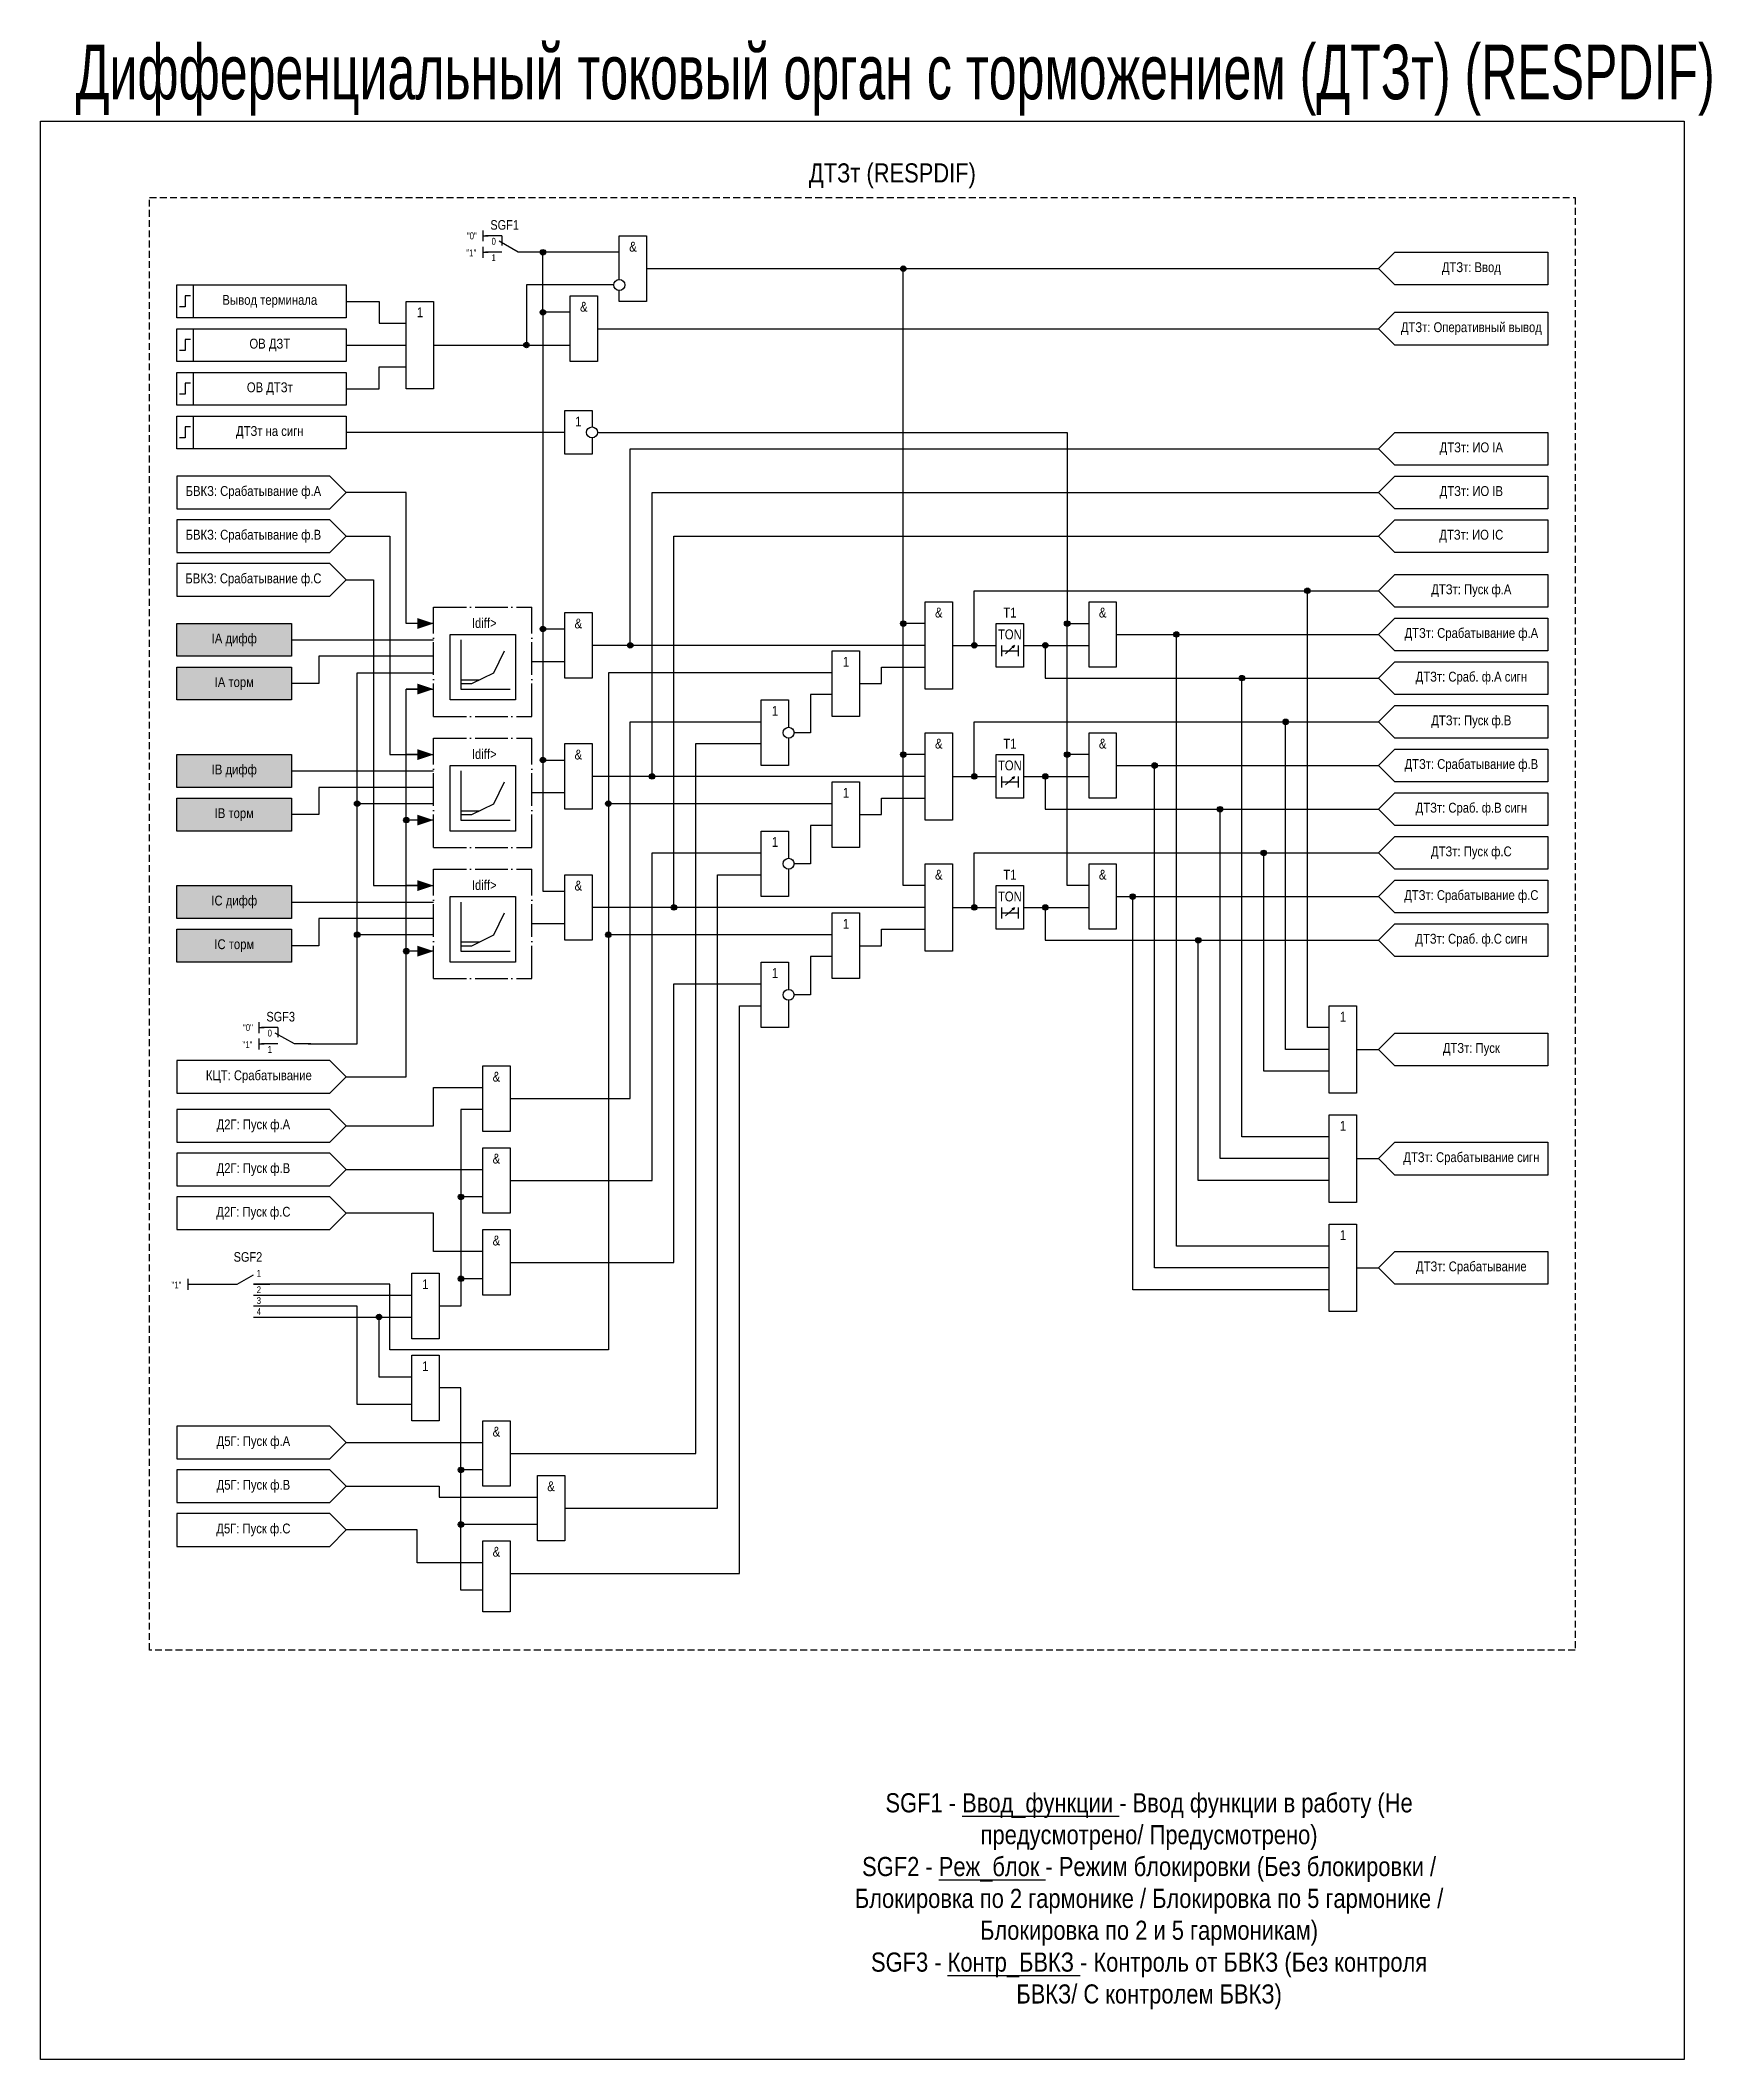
# Model space of a CAD drawing. Header units: millimetres. Extents: x -2824 to 4649, y -997 to 959.
# Drawn here: x 4027 to 4333, y -502 to -132.2 of the extents above; entities that cross this region are included whole.
import ezdxf
from ezdxf.enums import TextEntityAlignment as Align

# ---------------------------------------------------------------- set-up
doc = ezdxf.new("R2010")
doc.units = ezdxf.units.MM
doc.linetypes.add('ACAD_ISO04W100', pattern=[30, 24, -3, 0, -3])
doc.linetypes.add('штриховая2', pattern=[0.375, 0.25, -0.125])
doc.layers.add('TEXT', color=7, linetype='Continuous', lineweight=25)
doc.layers.add('Основная', color=7, linetype='Continuous')
doc.styles.add('1.8_Gost_RD', font='ARIALN.TTF', dxfattribs={"height": 1.8})
doc.styles.add('2.5_Gost_RD', font='ARIALN.TTF', dxfattribs={"height": 2.5})
doc.styles.add('3.5_Gost_RD', font='ARIALN.TTF', dxfattribs={"height": 3.5})
doc.styles.add('Вывод', font='ARIALN.TTF', dxfattribs={"height": 2.5})
doc.styles.add('Компонент', font='ARIALN.TTF', dxfattribs={"height": 3.5})

msp = doc.modelspace()

# ---------------------------------------------------------------- texts
at = {"color": 30, "ltscale": 100, "attachment_point": 5, "style": '3.5_Gost_RD'}
for s, insert, char_height, width in [('{\\W0.8;\\C3;Дифференциальный токовый орган с торможением (ДТЗт) (RESPDIF)}', (4183.5, -139.5), 10, 341), ('\\pt108.5;ДТЗт (RESPDIF)', (4183, -157), 3.5, 250), ('SGF1 - {\\LВвод_функции} - Ввод функции в работу (Не предусмотрено/ Предусмотрено)\\PSGF2 - {\\LРеж_блок} - Режим блокировки (Без блокировки / Блокировка по 2 гармонике / Блокировка по 5 гармонике / Блокировка по 2 и 5 гармоникам)\\PSGF3 - {\\LКонтр_БВКЗ} - Контроль от БВКЗ (Без контроля БВКЗ/ С контролем БВКЗ)', (4230, -473), 3.5, 111.8874)]:
    msp.add_mtext(s, dxfattribs=dict(at, insert=insert, char_height=char_height, width=width))
at = {"ltscale": 100, "char_height": 1.25, "attachment_point": 1, "style": '3.5_Gost_RD'}
for insert in [(4105, -170.5), (4064, -315.5)]:
    msp.add_mtext_dynamic_manual_height_columns('"1"', width=2, gutter_width=17.5, heights=[0], dxfattribs=dict(at, insert=insert))
at = {"ltscale": 100, "char_height": 1.8, "attachment_point": 5}
for s, insert, width, style in [('1', (4096.5, -182), 5, '2.5_Gost_RD'), ('1', (4125.5, -202), 5, '2.5_Gost_RD'), ('T1', (4204.5, -237), 5, '2.5_Gost_RD'), ('TON', (4204.5, -241), 5, '2.5_Gost_RD'), ('IA дифф', (4062.5, -242), 21, '1.8_Gost_RD'), ('IA торм', (4062.5, -250), 21, '1.8_Gost_RD'), ('T1', (4204.5, -261), 5, '2.5_Gost_RD'), ('IB дифф', (4062.5, -266), 21, '1.8_Gost_RD'), ('TON', (4204.5, -265), 5, '2.5_Gost_RD'), ('IB торм', (4062.5, -274), 21, '1.8_Gost_RD'), ('T1', (4204.5, -285), 5, '2.5_Gost_RD'), ('TON', (4204.5, -289), 5, '2.5_Gost_RD'), ('IC дифф', (4062.5, -290), 21, '1.8_Gost_RD'), ('IC торм', (4062.5, -298), 21, '1.8_Gost_RD')]:
    msp.add_mtext(s, dxfattribs=dict(at, insert=insert, width=width, style=style))
at = {"layer": 'TEXT', "ltscale": 100, "char_height": 1.25, "width": 2, "attachment_point": 5, "style": '2.5_Gost_RD'}
for s, insert in [('3', (4067, -363)), ('4', (4067, -365))]:
    msp.add_mtext(s, dxfattribs=dict(at, insert=insert))
at = {"layer": 'Основная', "ltscale": 100, "char_height": 1.8, "width": 5, "attachment_point": 5, "style": '2.5_Gost_RD'}
for s, insert in [('&', (4135.5, -170)), ('&', (4126.5, -181)), ('&', (4191.5, -237)), ('&', (4221.5, -237)), ('&', (4125.5, -239)), ('1', (4174.5, -246)), ('1', (4161.5, -255)), ('&', (4125.5, -263)), ('&', (4191.5, -261)), ('&', (4221.5, -261)), ('1', (4174.5, -270)), ('1', (4161.5, -279)), ('&', (4191.5, -285)), ('&', (4221.5, -285)), ('&', (4125.5, -287)), ('1', (4174.5, -294)), ('1', (4161.5, -303)), ('1', (4265.5, -311)), ('&', (4110.5, -322)), ('1', (4265.5, -331)), ('&', (4110.5, -337)), ('&', (4110.5, -352)), ('1', (4265.5, -351)), ('1', (4097.5, -360)), ('1', (4097.5, -375)), ('&', (4110.5, -387)), ('&', (4120.5, -397)), ('&', (4110.5, -409))]:
    msp.add_mtext(s, dxfattribs=dict(at, insert=insert))
at = {"layer": 'Основная', "color": 0, "ltscale": 100, "char_height": 1.8, "width": 28, "attachment_point": 5, "style": '2.5_Gost_RD'}
for s, insert in [('ДТЗт: Ввод', (4289, -174)), ('Вывод терминала', (4069, -180)), ('{\\C256;ДТЗт: Оперативный вывод}', (4289, -185)), ('{\\C256;ОВ ДЗТ}', (4069, -188)), ('{\\C256;ОВ ДТЗт}', (4069, -196)), ('ДТЗт на сигн', (4069, -204)), ('{\\C256;ДТЗт:} ИО IА', (4289, -207)), ('{\\C256;БВКЗ: Срабатывание ф.А}', (4066, -215)), ('{\\C256;ДТЗт:} ИО IB', (4289, -215)), ('{\\C256;БВКЗ: Срабатывание ф.В}', (4066, -223)), ('{\\C256;ДТЗт:} ИО IC', (4289, -223)), ('{\\C256;БВКЗ: Срабатывание ф.С}', (4066, -231)), ('{\\C256;ДТЗт: Пуск ф.А}', (4289, -233)), ('{\\C256;ДТЗт: Срабатывание ф.А}', (4289, -241)), ('ДТЗт: Сраб. ф.А сигн', (4289, -249)), ('{\\C256;ДТЗт: Пуск ф.В}', (4289, -257)), ('{\\C256;ДТЗт: Срабатывание ф.В}', (4289, -265)), ('ДТЗт: Сраб. ф.В сигн', (4289, -273)), ('{\\C256;ДТЗт: Пуск ф.С}', (4289, -281)), ('{\\C256;ДТЗт: Срабатывание ф.С}', (4289, -289)), ('ДТЗт: Сраб. ф.С сигн', (4289, -297)), ('{\\C256;ДТЗт: Пуск}', (4289, -317)), ('{\\C256;КЦТ: Срабатывание}', (4067, -322)), ('{\\C256;Д2Г: Пуск ф.А}', (4066, -331)), ('ДТЗт: Срабатывание сигн', (4289, -337)), ('{\\C256;Д2Г: Пуск ф.B}', (4066, -339)), ('{\\C256;Д2Г: Пуск ф.C}', (4066, -347)), ('{\\C256;ДТЗт: Срабатывание}', (4289, -357)), ('{\\C256;Д5Г: Пуск ф.А}', (4066, -389)), ('{\\C256;Д5Г: Пуск ф.B}', (4066, -397)), ('{\\C256;Д5Г: Пуск ф.C}', (4066, -405))]:
    msp.add_mtext(s, dxfattribs=dict(at, insert=insert))
at = {"layer": 'Основная', "color": 7, "ltscale": 100, "char_height": 1.8, "attachment_point": 1, "style": '1.8_Gost_RD'}
for insert in [(4106, -238), (4106, -262), (4106, -286)]:
    msp.add_mtext_dynamic_manual_height_columns('Idiff>', width=4, gutter_width=17.5, heights=[0], dxfattribs=dict(at, insert=insert))
at = {"layer": 'Основная', "ltscale": 100, "insert": (4051, -359.5), "char_height": 1.25, "attachment_point": 1, "style": '3.5_Gost_RD'}
msp.add_mtext_dynamic_manual_height_columns('"1"', width=2, gutter_width=17.5, heights=[0], dxfattribs=at)

# ---------------------------------------------------------------- blocks, each defined once
blk = doc.blocks.new('*U44')
at = {"layer": 'Основная', "linetype": 'ACAD_ISO04W100', "ltscale": 0.25}
for p, q in [((0, 0), (18, 0)), ((0, -20), (0, 0)), ((18, -20), (18, 0)), ((0, -20), (18, -20))]:
    blk.add_line(p, q, dxfattribs=at)
at = {"layer": 'Основная', "style": 'Компонент'}
blk.add_attdef('ОУ', text='', height=3.5, dxfattribs=at).set_placement((18, 0), align=Align.MIDDLE_CENTER)
blk = doc.blocks.new('Точка')
at = {"ltscale": 100}
h = blk.add_hatch(color=256, dxfattribs=at)
h.dxf.hatch_style = 1
edge = h.paths.add_edge_path()
edge.add_arc((0, 0), 0.5, 0, 360)
blk.add_circle((0, 0), 0.5, dxfattribs=at)
blk = doc.blocks.new('*U30')
at = {"layer": 'Основная', "color": 0}
blk.add_line((0, 0), (6, 3.43), dxfattribs=at)
blk = doc.blocks.new('*U43')
at = {"layer": 'Основная', "color": 0}
for p, q in [((-9, 0), (-3, 0)), ((3, 0), (9, 0))]:
    blk.add_line(p, q, dxfattribs=at)
at = {"layer": 'Основная', "ltscale": 0.25}
blk.add_blockref('*U30', (-3, 0), dxfattribs=at)
at = {"layer": 'Основная'}
for tag, height, style, p in [('ОУ', 3.5, 'Компонент', (1, 10)), ('В2', 2.5, 'Вывод', (5, 4)), ('В1', 2.5, 'Вывод', (5, -2))]:
    blk.add_attdef(tag, text='', height=height, dxfattribs=dict(at, style=style)).set_placement(p, align=Align.MIDDLE_CENTER)
blk = doc.blocks.new('*U32')
at = {"layer": 'Основная', "color": 0}
blk.add_line((0, 0), (7, 4), dxfattribs=at)
at = {"layer": 'Основная', "ltscale": 0.35}
blk.add_line((6, 6), (6, 2.5), dxfattribs=at)
blk = doc.blocks.new('*U33')
at = {"layer": 'Основная', "color": 0}
for p, q in [((-3, 6), (-9, 6)), ((-3, 0), (-9, 0)), ((9, 0), (3, 0))]:
    blk.add_line(p, q, dxfattribs=at)
at = {"layer": 'Основная', "ltscale": 0.25, "xscale": -1}
blk.add_blockref('*U32', (3, 0), dxfattribs=at)
at = {"layer": 'Основная'}
for tag, height, style, p in [('ОУ', 3.5, 'Компонент', (-2, 10)), ('В1', 2.5, 'Вывод', (-14, 6)), ('В2', 2.5, 'Вывод', (-6, 4)), ('В3', 2.5, 'Вывод', (-6, -2))]:
    blk.add_attdef(tag, text='', height=height, dxfattribs=dict(at, style=style)).set_placement(p, align=Align.MIDDLE_CENTER)
blk = doc.blocks.new('*U51')
at = {"ltscale": 0.25}
blk.add_line((-1, 0), (-5, 0), dxfattribs=at)
blk.add_lwpolyline([(-3, 0, 2, 0, 0), (0, 0, 0, 0, 0)], format="xyseb", dxfattribs=at)
at = {"layer": 'Основная', "style": 'Вывод'}
blk.add_attdef('ОТ', text='', height=2.5, dxfattribs=at).set_placement((-4, 0), align=Align.MIDDLE_CENTER)

# ---------------------------------------------------------------- hatches: boundary and pattern name
at = {"ltscale": 100, "true_color": 0x6bffb3}
h = msp.add_hatch(color=111, dxfattribs=at)
h.dxf.hatch_style = 1
h.paths.add_polyline_path([(4052, -239), (4073, -239), (4073, -245), (4052, -245)])
h = msp.add_hatch(color=111, dxfattribs=at)
h.dxf.hatch_style = 1
h.paths.add_polyline_path([(4052, -247), (4073, -247), (4073, -253), (4052, -253)])
h = msp.add_hatch(color=111, dxfattribs=at)
h.dxf.hatch_style = 1
h.paths.add_polyline_path([(4052, -263), (4073, -263), (4073, -269), (4052, -269)])
h = msp.add_hatch(color=111, dxfattribs=at)
h.dxf.hatch_style = 1
h.paths.add_polyline_path([(4052, -271), (4073, -271), (4073, -277), (4052, -277)])
h = msp.add_hatch(color=111, dxfattribs=at)
h.dxf.hatch_style = 1
h.paths.add_polyline_path([(4052, -287), (4073, -287), (4073, -293), (4052, -293)])
h = msp.add_hatch(color=111, dxfattribs=at)
h.dxf.hatch_style = 1
h.paths.add_polyline_path([(4052, -295), (4073, -295), (4073, -301), (4052, -301)])

# ---------------------------------------------------------------- linework, layer by layer
at = {"ltscale": 100}
for p, q in [((4108, -167), (4108, -169)), ((4108, -168), (4109, -168)), ((4108, -170), (4108, -172)), ((4108, -171), (4109, -171)), ((4083, -188), (4094, -188)), ((4099, -188), (4124, -188)), ((4067, -312), (4067, -314)), ((4067, -313), (4068, -313)), ((4067, -315), (4067, -317)), ((4067, -316), (4068, -316))]:
    msp.add_line(p, q, dxfattribs=at)
at = {"color": 7, "ltscale": 100}
for p, q in [((4203.7, -244.54), (4205.37, -243.05)), ((4205.37, -243.05), (4204.85, -243.27)), ((4205.37, -243.05), (4205.11, -243.52)), ((4203.7, -268.54), (4205.37, -267.05)), ((4205.37, -267.05), (4204.85, -267.27)), ((4205.37, -267.05), (4205.11, -267.52)), ((4203.7, -292.54), (4205.37, -291.05)), ((4205.37, -291.05), (4204.85, -291.27)), ((4205.37, -291.05), (4205.11, -291.52))]:
    msp.add_line(p, q, dxfattribs=at)
at = {"color": 3, "ltscale": 100}
msp.add_lwpolyline([(4027, -147), (4328, -147), (4328, -502), (4027, -502)], close=True, dxfattribs=at)
at = {"ltscale": 100}
for points in [[(4124, -182), (4119, -182), (4119, -171), (4115, -171)], [(4133, -171), (4119, -171)], [(4132, -177), (4116, -177), (4116, -188)], [(4138, -174), (4272, -174)], [(4189, -239), (4185, -239), (4185, -174)], [(4083, -180), (4089, -180), (4089, -184), (4094, -184)], [(4124, -182), (4119, -182)], [(4119, -182), (4119, -240), (4123, -240)], [(4129, -185), (4272, -185)], [(4083, -196), (4089, -196), (4089, -192), (4094, -192)], [(4128, -205), (4128, -208), (4123, -208), (4123, -200), (4128, -200), (4128, -203)], [(4123, -204), (4083, -204)], [(4129, -204), (4215, -204), (4215, -239), (4219, -239)], [(4135, -243), (4135, -207), (4272, -207)], [(4099, -239), (4094, -239), (4094, -215), (4083, -215)], [(4139, -267), (4139, -215), (4272, -215)], [(4083, -223), (4091, -223), (4091, -263), (4099, -263)], [(4143, -291), (4143, -223), (4272, -223)], [(4083, -231), (4088, -231), (4088, -287), (4099, -287)], [(4198, -243), (4198, -233), (4272, -233)], [(4263, -313), (4259, -313), (4259, -233)], [(4119, -240), (4119, -264), (4123, -264)], [(4189, -263), (4185, -263), (4185, -239)], [(4219, -263), (4215, -263), (4215, -239)], [(4104, -242), (4104, -251)], [(4104, -250), (4106, -250), (4110, -248), (4112, -244)], [(4189, -243), (4128, -243)], [(4203, -243), (4203, -245)], [(4203, -244), (4206, -244)], [(4206, -243), (4206, -245)], [(4207, -243), (4219, -243)], [(4211, -243), (4211, -249), (4272, -249)], [(4224, -241), (4272, -241)], [(4263, -353), (4235, -353), (4235, -241)], [(4099, -245), (4078, -245), (4078, -250), (4073, -250)], [(4123, -246), (4117, -246)], [(4177, -250), (4181, -250), (4181, -247), (4189, -247)], [(4172, -248), (4131, -248), (4131, -372), (4091, -372), (4091, -360), (4066, -360)], [(4076, -316), (4085, -316), (4085, -248), (4099, -248)], [(4083, -322), (4094, -322), (4094, -251), (4099, -251)], [(4104, -249.31), (4107.39, -249.31)], [(4104, -251), (4113, -251)], [(4263, -333), (4247, -333), (4247, -249)], [(4172, -252), (4168, -252), (4168, -259), (4165, -259)], [(4113, -326), (4135, -326), (4135, -257), (4159, -257)], [(4198, -267), (4198, -257), (4272, -257)], [(4263, -317), (4255, -317), (4255, -257)], [(4113, -391), (4147, -391), (4147, -261), (4159, -261)], [(4104, -266), (4104, -275)], [(4119, -264), (4119, -288), (4123, -288)], [(4189, -287), (4185, -287), (4185, -263)], [(4219, -287), (4215, -287), (4215, -263)], [(4224, -265), (4272, -265)], [(4263, -357), (4231, -357), (4231, -265)], [(4099, -269), (4078, -269), (4078, -274), (4073, -274)], [(4104, -274), (4106, -274), (4110, -272), (4112, -268)], [(4189, -267), (4128, -267)], [(4203, -267), (4203, -269)], [(4203, -268), (4206, -268)], [(4206, -267), (4206, -269)], [(4207, -267), (4219, -267)], [(4211, -267), (4211, -273), (4272, -273)], [(4099, -272), (4085, -272)], [(4104, -273.31), (4107.39, -273.31)], [(4123, -270), (4117, -270)], [(4172, -272), (4131, -272)], [(4177, -274), (4181, -274), (4181, -271), (4189, -271)], [(4263, -337), (4243, -337), (4243, -273)], [(4099, -275), (4094, -275)], [(4104, -275), (4113, -275)], [(4172, -276), (4168, -276), (4168, -283), (4165, -283)], [(4113, -341), (4139, -341), (4139, -281), (4159, -281)], [(4198, -291), (4198, -281), (4272, -281)], [(4263, -321), (4251, -321), (4251, -281)], [(4123, -401), (4151, -401), (4151, -285), (4159, -285)], [(4104, -290), (4104, -299)], [(4104, -298), (4106, -298), (4110, -296), (4112, -292)], [(4189, -291), (4128, -291)], [(4203, -291), (4203, -293)], [(4203, -292), (4206, -292)], [(4206, -291), (4206, -293)], [(4207, -291), (4219, -291)], [(4211, -291), (4211, -297), (4272, -297)], [(4224, -289), (4272, -289)], [(4263, -361), (4227, -361), (4227, -289)], [(4099, -293), (4078, -293), (4078, -298), (4073, -298)], [(4123, -294), (4117, -294)], [(4177, -298), (4181, -298), (4181, -295), (4189, -295)], [(4099, -296), (4085, -296)], [(4099, -299), (4094, -299)], [(4104, -297.31), (4107.39, -297.31)], [(4104, -299), (4113, -299)], [(4172, -296), (4131, -296)], [(4263, -341), (4239, -341), (4239, -297)], [(4172, -300), (4168, -300), (4168, -307), (4165, -307)], [(4113, -356), (4143, -356), (4143, -305), (4159, -305)], [(4113, -413), (4155, -413), (4155, -309), (4159, -309)], [(4268, -317), (4272, -317)], [(4083, -331), (4099, -331), (4099, -324), (4108, -324)], [(4108, -328), (4104, -328), (4104, -364), (4100, -364)], [(4083, -339), (4108, -339)], [(4268, -337), (4272, -337)], [(4108, -354), (4099, -354), (4099, -347), (4083, -347)], [(4108, -344), (4104, -344)], [(4268, -357), (4272, -357)], [(4054, -360), (4063, -360)], [(4066, -362), (4095, -362)], [(4108, -359), (4104, -359)], [(4095, -382), (4085, -382), (4085, -364), (4066, -364)], [(4066, -366), (4095, -366)], [(4095, -377), (4089, -377), (4089, -366)], [(4108, -416), (4104, -416), (4104, -379), (4100, -379)], [(4083, -389), (4108, -389)], [(4108, -394), (4104, -394)], [(4083, -397), (4100, -397), (4100, -399), (4118, -399)], [(4108, -411), (4096, -411), (4096, -405), (4083, -405)], [(4118, -404), (4104, -404)], [(4108, -416), (4104, -416)]]:
    msp.add_lwpolyline(points, dxfattribs=at)
for points in [[(4052, -177), (4055, -177), (4055, -183), (4052, -183)], [(4052, -177), (4083, -177), (4083, -183), (4052, -183)], [(4094, -180), (4099, -180), (4099, -196), (4094, -196)], [(4052, -185), (4055, -185), (4055, -191), (4052, -191)], [(4052, -185), (4083, -185), (4083, -191), (4052, -191)], [(4052, -193), (4055, -193), (4055, -199), (4052, -199)], [(4052, -193), (4083, -193), (4083, -199), (4052, -199)], [(4303, -204), (4303, -210), (4275, -210), (4272, -207), (4275, -204)], [(4303, -212), (4303, -218), (4275, -218), (4272, -215), (4275, -212)], [(4303, -220), (4303, -226), (4275, -226), (4272, -223), (4275, -220)], [(4189, -235), (4194, -235), (4194, -251), (4189, -251)], [(4052, -239), (4073, -239), (4073, -245), (4052, -245)], [(4202, -239), (4207, -239), (4207, -247), (4202, -247)], [(4052, -247), (4073, -247), (4073, -253), (4052, -253)], [(4189, -259), (4194, -259), (4194, -275), (4189, -275)], [(4052, -263), (4073, -263), (4073, -269), (4052, -269)], [(4202, -263), (4207, -263), (4207, -271), (4202, -271)], [(4052, -271), (4073, -271), (4073, -277), (4052, -277)], [(4189, -283), (4194, -283), (4194, -299), (4189, -299)], [(4052, -287), (4073, -287), (4073, -293), (4052, -293)], [(4202, -287), (4207, -287), (4207, -295), (4202, -295)], [(4052, -295), (4073, -295), (4073, -301), (4052, -301)], [(4263, -309), (4268, -309), (4268, -325), (4263, -325)], [(4263, -329), (4268, -329), (4268, -345), (4263, -345)], [(4263, -349), (4268, -349), (4268, -365), (4263, -365)]]:
    msp.add_lwpolyline(points, close=True, dxfattribs=at)
at = {"lineweight": 30, "ltscale": 100}
for points in [[(4054.5, -179), (4053.5, -179), (4053.5, -181), (4052.5, -181)], [(4054.5, -187), (4053.5, -187), (4053.5, -189), (4052.5, -189)], [(4054.5, -195), (4053.5, -195), (4053.5, -197), (4052.5, -197)]]:
    msp.add_lwpolyline(points, dxfattribs=at)
at = {"layer": 'Основная', "color": 7, "ltscale": 100}
for p, q in [((4073, -242), (4099, -242)), ((4073, -266), (4099, -266)), ((4073, -290), (4099, -290))]:
    msp.add_line(p, q, dxfattribs=at)
at = {"layer": 'Основная', "ltscale": 100}
for p, q in [((4102, -242.5), (4102, -241)), ((4102, -241), (4114, -241)), ((4102, -250), (4102, -242)), ((4114, -241), (4114, -247)), ((4114, -247), (4114, -253)), ((4102, -253), (4102, -250)), ((4114, -253), (4102, -253)), ((4102, -266.5), (4102, -265)), ((4102, -265), (4114, -265)), ((4102, -274), (4102, -266)), ((4114, -265), (4114, -271)), ((4114, -271), (4114, -277)), ((4102, -277), (4102, -274)), ((4114, -277), (4102, -277)), ((4102, -290.5), (4102, -289)), ((4102, -289), (4114, -289)), ((4102, -298), (4102, -290)), ((4114, -289), (4114, -295)), ((4114, -295), (4114, -301)), ((4102, -301), (4102, -298)), ((4114, -301), (4102, -301)), ((4054, -359), (4054, -361))]:
    msp.add_line(p, q, dxfattribs=at)
at = {"layer": 'Основная', "linetype": 'штриховая2', "ltscale": 5}
msp.add_lwpolyline([(4047, -161), (4308, -161), (4308, -427), (4047, -427)], close=True, dxfattribs=at)
at = {"layer": 'Основная', "ltscale": 100}
for points in [[(4133, -176), (4133, -168), (4138, -168), (4138, -180), (4133, -180), (4133, -178)], [(4194, -243), (4202, -243), (4202, -243), (4202, -243)], [(4164, -260), (4164, -265), (4159, -265), (4159, -253), (4164, -253), (4164, -258)], [(4194, -267), (4202, -267), (4202, -267), (4202, -267)], [(4164, -284), (4164, -289), (4159, -289), (4159, -277), (4164, -277), (4164, -282)], [(4194, -291), (4202, -291), (4202, -291), (4202, -291)], [(4164, -308), (4164, -313), (4159, -313), (4159, -301), (4164, -301), (4164, -306)]]:
    msp.add_lwpolyline(points, dxfattribs=at)
for points in [[(4303, -171), (4303, -177), (4275, -177), (4272, -174), (4275, -171)], [(4124, -179), (4129, -179), (4129, -191), (4124, -191)], [(4303, -182), (4303, -188), (4275, -188), (4272, -185), (4275, -182)], [(4052, -201), (4055, -201), (4055, -207), (4052, -207)], [(4052, -201), (4083, -201), (4083, -207), (4052, -207)], [(4052, -212), (4052, -218), (4080, -218), (4083, -215), (4080, -212)], [(4052, -220), (4052, -226), (4080, -226), (4083, -223), (4080, -220)], [(4052, -228), (4052, -234), (4080, -234), (4083, -231), (4080, -228)], [(4303, -230), (4303, -236), (4275, -236), (4272, -233), (4275, -230)], [(4219, -235), (4224, -235), (4224, -247), (4219, -247)], [(4123, -237), (4128, -237), (4128, -249), (4123, -249)], [(4303, -238), (4303, -244), (4275, -244), (4272, -241), (4275, -238)], [(4172, -244), (4177, -244), (4177, -256), (4172, -256)], [(4303, -246), (4303, -252), (4275, -252), (4272, -249), (4275, -246)], [(4303, -254), (4303, -260), (4275, -260), (4272, -257), (4275, -254)], [(4123, -261), (4128, -261), (4128, -273), (4123, -273)], [(4219, -259), (4224, -259), (4224, -271), (4219, -271)], [(4172, -268), (4177, -268), (4177, -280), (4172, -280)], [(4219, -283), (4224, -283), (4224, -295), (4219, -295)], [(4123, -285), (4128, -285), (4128, -297), (4123, -297)], [(4172, -292), (4177, -292), (4177, -304), (4172, -304)], [(4052, -319), (4052, -325), (4080, -325), (4083, -322), (4080, -319)], [(4108, -320), (4113, -320), (4113, -332), (4108, -332)], [(4052, -328), (4052, -334), (4080, -334), (4083, -331), (4080, -328)], [(4052, -336), (4052, -342), (4080, -342), (4083, -339), (4080, -336)], [(4108, -335), (4113, -335), (4113, -347), (4108, -347)], [(4052, -344), (4052, -350), (4080, -350), (4083, -347), (4080, -344)], [(4108, -350), (4113, -350), (4113, -362), (4108, -362)], [(4095, -358), (4100, -358), (4100, -370), (4095, -370)], [(4095, -373), (4100, -373), (4100, -385), (4095, -385)], [(4052, -386), (4052, -392), (4080, -392), (4083, -389), (4080, -386)], [(4108, -385), (4113, -385), (4113, -397), (4108, -397)], [(4052, -394), (4052, -400), (4080, -400), (4083, -397), (4080, -394)], [(4118, -395), (4123, -395), (4123, -407), (4118, -407)], [(4052, -402), (4052, -408), (4080, -408), (4083, -405), (4080, -402)], [(4108, -407), (4113, -407), (4113, -420), (4108, -420)]]:
    msp.add_lwpolyline(points, close=True, dxfattribs=at)
at = {"layer": 'Основная', "lineweight": 30, "ltscale": 100}
msp.add_lwpolyline([(4054.5, -203), (4053.5, -203), (4053.5, -205), (4052.5, -205)], dxfattribs=at)
at = {"layer": 'Основная', "color": 0, "ltscale": 100}
for points in [[(4303, -262), (4303, -268), (4275, -268), (4272, -265), (4275, -262)], [(4303, -270), (4303, -276), (4275, -276), (4272, -273), (4275, -270)], [(4303, -278), (4303, -284), (4275, -284), (4272, -281), (4275, -278)], [(4303, -286), (4303, -292), (4275, -292), (4272, -289), (4275, -286)], [(4303, -294), (4303, -300), (4275, -300), (4272, -297), (4275, -294)], [(4303, -314), (4303, -320), (4275, -320), (4272, -317), (4275, -314)], [(4303, -334), (4303, -340), (4275, -340), (4272, -337), (4275, -334)], [(4303, -354), (4303, -360), (4275, -360), (4272, -357), (4275, -354)]]:
    msp.add_lwpolyline(points, close=True, dxfattribs=at)
at = {"layer": 'Основная', "ltscale": 100}
for centre in [(4133, -177), (4128, -204), (4164, -259), (4164, -283), (4164, -307)]:
    msp.add_circle(centre, 1, dxfattribs=at)

# ---------------------------------------------------------------- block references
at = {"color": 3, "ltscale": 0.25, "xscale": 0.5, "yscale": 0.5, "zscale": 0.5}
msp.add_blockref('*U43', (4064.5, -360), dxfattribs=at).add_auto_attribs({'ОУ': 'SGF2', 'В1': '2', 'В2': '1'})
at = {"layer": 'Основная', "ltscale": 0.25, "xscale": 0.5, "yscale": 0.5, "zscale": 0.5}
for p, values in [((4113, -171), {'ОУ': 'SGF1', 'В1': '"0"', 'В2': '0', 'В3': '1'}), ((4072, -316), {'ОУ': 'SGF3', 'В1': '"0"', 'В2': '0', 'В3': '1'})]:
    msp.add_blockref('*U33', p, dxfattribs=at).add_auto_attribs(values)
at = {"layer": 'Основная', "ltscale": 100}
for p in [(4119, -171), (4185, -174), (4119, -182), (4116, -188), (4259, -233), (4119, -240), (4185, -239), (4215, -239), (4135, -243), (4198, -243), (4211, -243), (4235, -241), (4247, -249), (4255, -257), (4185, -263), (4215, -263), (4119, -264), (4231, -265), (4139, -267), (4198, -267), (4211, -267), (4085, -272), (4131, -272), (4243, -273), (4094, -275), (4251, -281), (4143, -291), (4198, -291), (4211, -291), (4227, -289), (4085, -296), (4131, -296), (4094, -299), (4239, -297), (4104, -344), (4104, -359), (4089, -366), (4104, -394), (4104, -404)]:
    msp.add_blockref('Точка', p, dxfattribs=at)
at = {"layer": 'Основная', "ltscale": 0.25}
for name, p in [('*U44', (4099, -236)), ('*U51', (4099, -239)), ('*U51', (4099, -251)), ('*U51', (4099, -263)), ('*U44', (4099, -260)), ('*U51', (4099, -275)), ('*U44', (4099, -284)), ('*U51', (4099, -287)), ('*U51', (4099, -299))]:
    msp.add_blockref(name, p, dxfattribs=at)

msp.set_redraw_order([(e.dxf.handle, doc.entitydb.next_handle()) for e in msp.query("TEXT MTEXT ATTDEF DIMENSION ARC_DIMENSION")])  # texts and dimensions are drawn at this point

doc.saveas('drawing.dxf')
